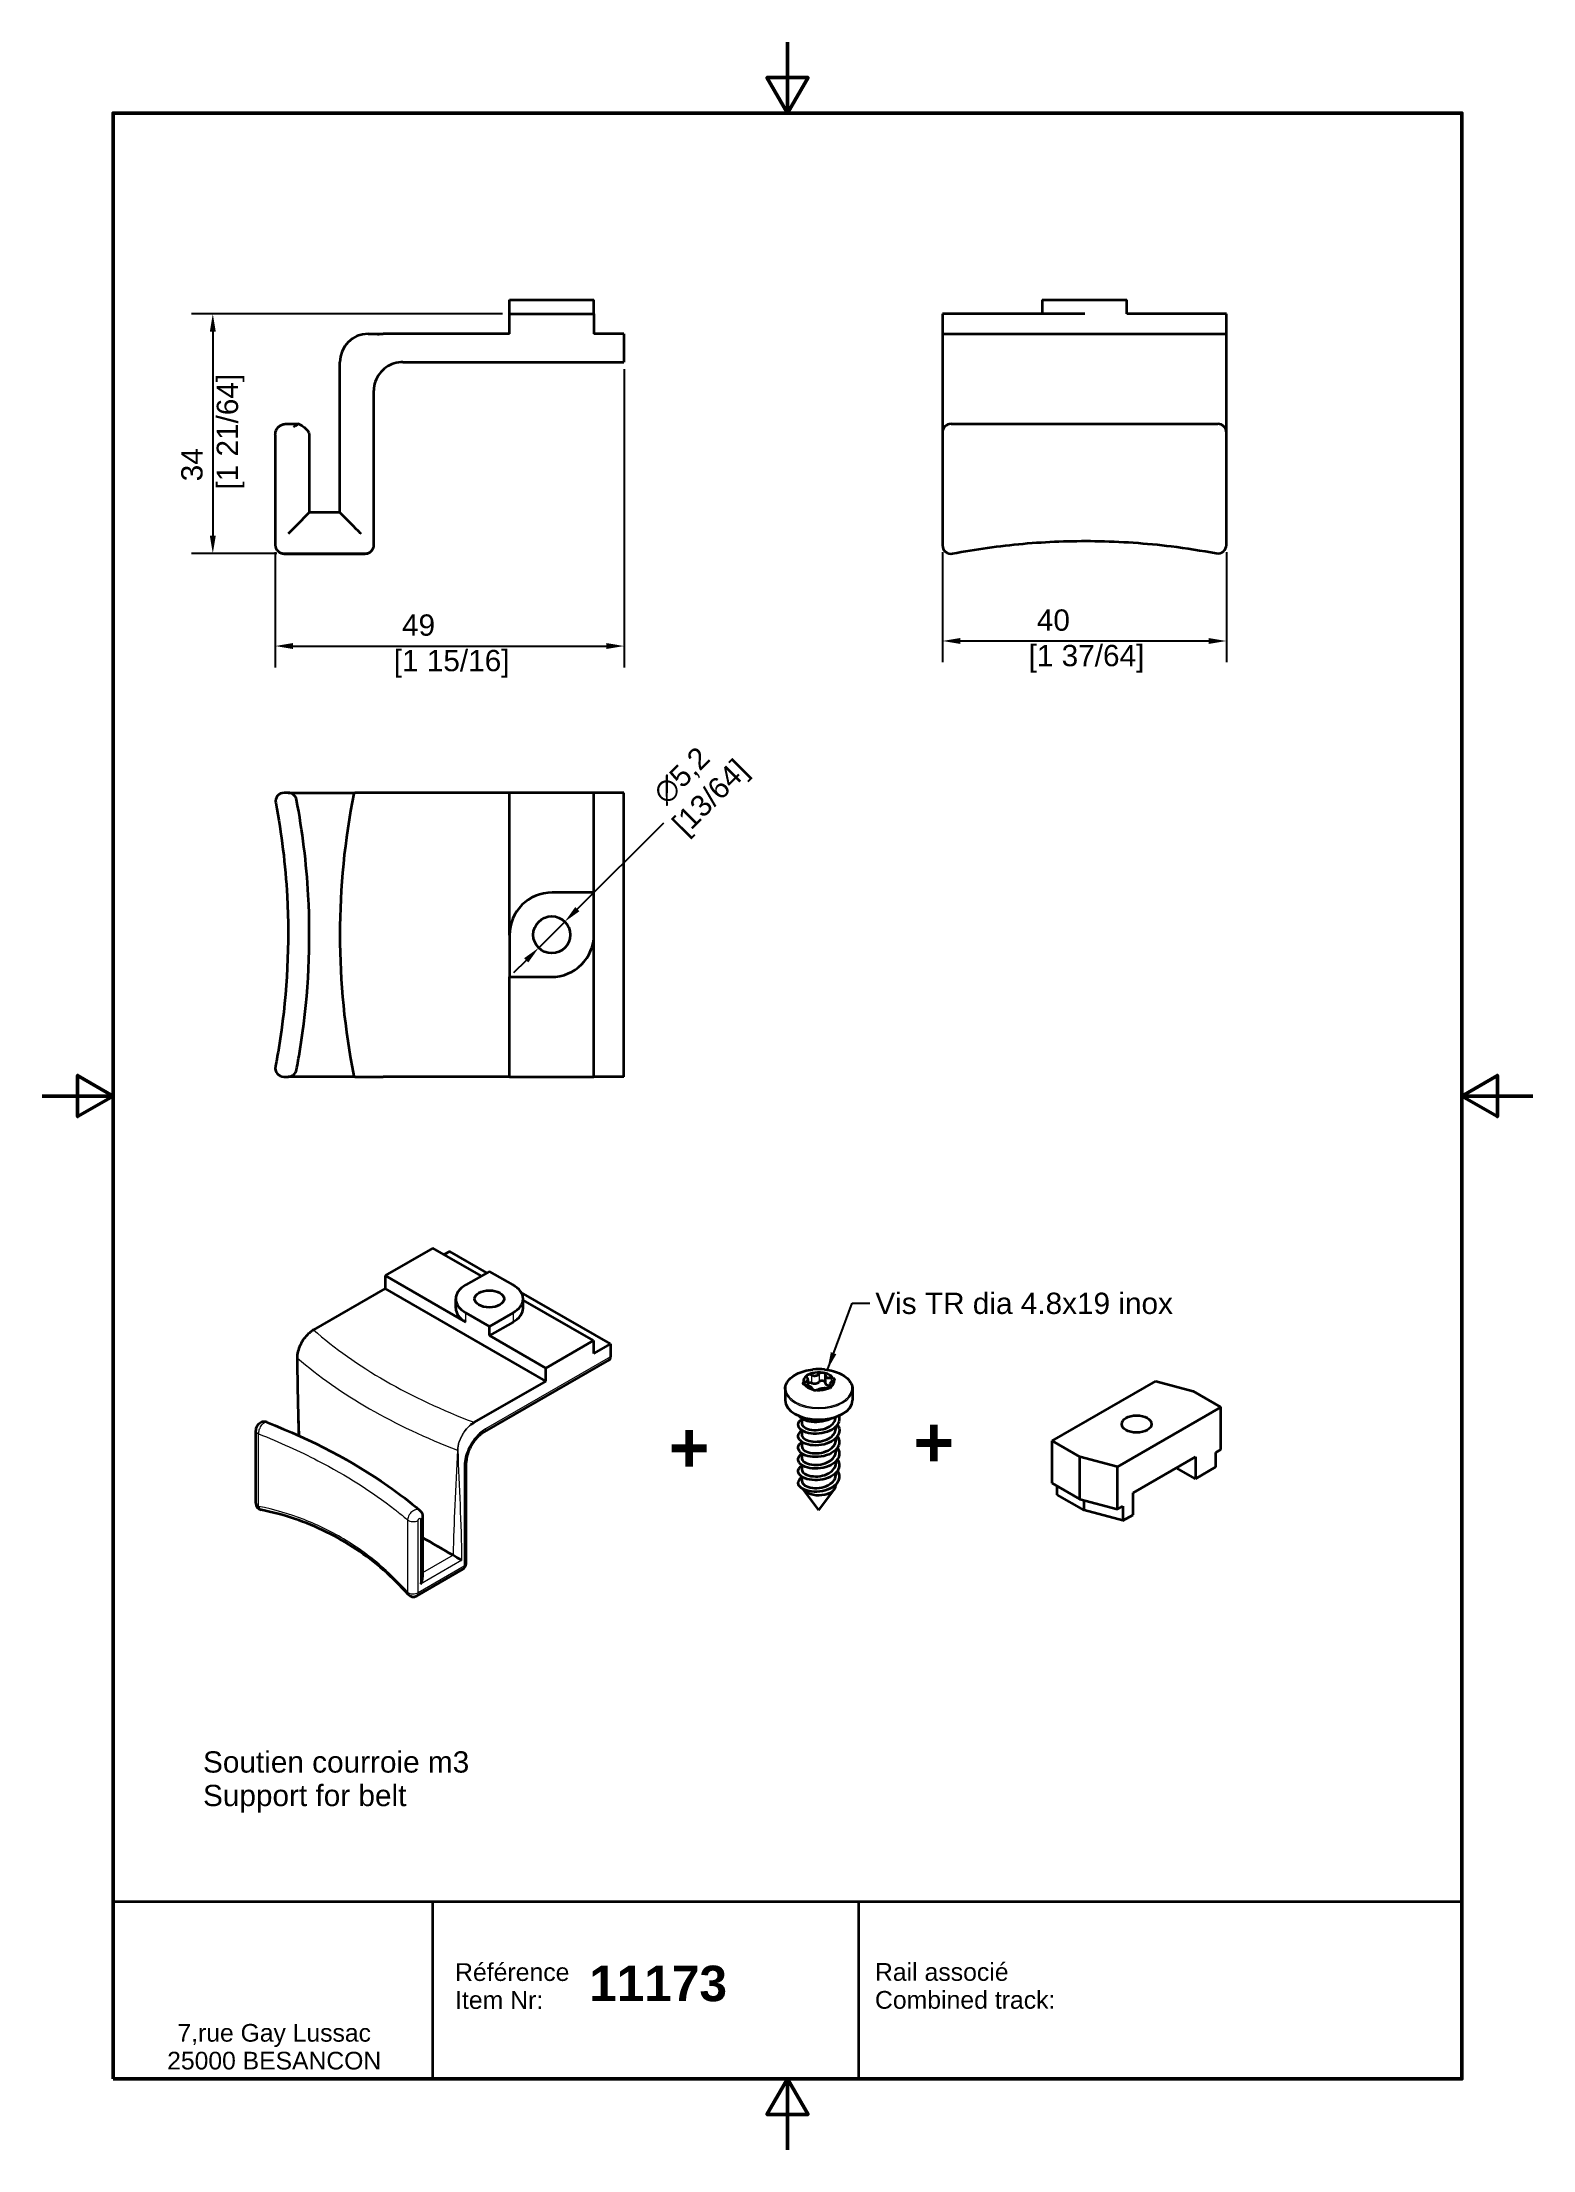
# Model space of a CAD drawing. Header units: millimetres. Extents: x 0 to 262, y 0 to 371.
import ezdxf
from ezdxf.enums import TextEntityAlignment as Align

# ---------------------------------------------------------------- set-up
doc = ezdxf.new("R2010")
doc.units = ezdxf.units.MM
doc.header["$LTSCALE"] = 1.25
for name, color, linetype, lineweight in [('Arêtes tangentes visibles(ISO)', 7, 'Continuous', 18), ('Arêtes visibles(ISO)', 7, 'Continuous', 35), ('Cadre_0', 7, 'Continuous', 50), ('Cotes(ISO)', 7, 'Continuous', 18), ("Géométrie d'esquisse(ISO)", 7, 'Continuous', 35), ('Symboles(ISO)', 7, 'Continuous', 18)]:
    doc.layers.add(name, color=color, linetype=linetype, lineweight=lineweight)
doc.styles.add('Courant-ISO', font='arial.ttf')
doc.styles.add('MANTION', font='arial.ttf')
doc.styles.add('Style de texte49', font='')
doc.styles.get('Style de texte49').set_extended_font_data('Arial', bold=True)
doc.dimstyles.new('MANTION$7', dxfattribs={"dimscale": 1.25, "dimtxt": 3, "dimasz": 2.5, "dimexe": 3, "dimexo": 1, "dimgap": 0.762, "dimtad": 1, "dimrnd": 1e-08, "dimtxsty": 'MANTION', "dimcen": 0.09, "dimdle": 10, "dimclrd": 7, "dimclre": 7, "dimclrt": 256, "dimazin": 2, "dimtfac": 0.5, "dimtmove": 0, "dimatfit": 3, "dimfxl": 0, "dimtolj": 1, "dimlwd": 25, "dimlwe": 25, "dimarcsym": 0})
doc.dimstyles.new('Plan commercial', dxfattribs={"dimscale": 1.25, "dimtxt": 3, "dimasz": 2.5, "dimexe": 3, "dimexo": 1, "dimgap": 0.762, "dimtad": 1, "dimrnd": 1e-08, "dimtxsty": 'MANTION', "dimcen": 0.09, "dimdle": 10, "dimclrd": 7, "dimclre": 7, "dimclrt": 256, "dimazin": 2, "dimtfac": 0.5, "dimtmove": 0, "dimatfit": 3, "dimfxl": 0, "dimtolj": 1, "dimlwd": 25, "dimlwe": 25, "dimarcsym": 0})

msp = doc.modelspace()

# ---------------------------------------------------------------- texts
at = {"layer": 'Symboles(ISO)', "color": 154, "true_color": 0x004691, "insert": (146.715, 150.982), "char_height": 3.75, "width": 52.40854, "attachment_point": 1, "style": 'MANTION'}
msp.add_mtext('{Vis TR dia 4.8x19 inox}', dxfattribs=at)
at = {"layer": 'Symboles(ISO)', "color": 7, "char_height": 8.75, "width": 7.13605, "attachment_point": 1, "style": 'Courant-ISO'}
for insert in [(110.358, 128.078), (153.443, 129.043)]:
    msp.add_mtext('{\\fArial|b1|i0;\\H8.7500;+}', dxfattribs=dict(at, insert=insert))
at = {"layer": 'Symboles(ISO)', "color": 7, "insert": (28.326, 70.199), "char_height": 3.75, "width": 46.87214, "attachment_point": 1, "line_spacing_factor": 0.944221, "style": 'Courant-ISO'}
msp.add_mtext('{Soutien courroie m3\\PSupport for belt}', dxfattribs=at)

# ---------------------------------------------------------------- blocks, each defined once
blk = doc.blocks.new('Cadres Cadre par défaut')
at = {"layer": 'Cadre_0', "flags": 128}
for points in [[(105, 297), (105, 287), (102.11, 292), (107.89, 292), (105, 287)], [(10, 10), (10, 287), (200, 287), (200, 10), (10, 10)], [(0, 148.5), (10, 148.5), (5, 151.39), (5, 145.61), (10, 148.5)], [(210, 148.5), (200, 148.5), (205, 151.39), (205, 145.61), (200, 148.5)], [(105, 0), (105, 10), (102.11, 5), (107.89, 5), (105, 10)]]:
    blk.add_lwpolyline(points, dxfattribs=at)
blk = doc.blocks.new('Cartouches ISO')
at = {"layer": "Géométrie d'esquisse(ISO)"}
for p, q in [((50.77, 207.61), (50.77, 182.61)), ((50.77, 207.61), (240.77, 207.61)), ((95.77, 207.61), (95.77, 182.61)), ((155.77, 207.61), (155.77, 182.61)), ((240.77, 182.61), (240.77, 207.61)), ((50.77, 182.61), (240.77, 182.61))]:
    blk.add_line(p, q, dxfattribs=at)
at = {"layer": 'Symboles(ISO)', "color": 7, "line_spacing_factor": 0.944221, "style": 'Courant-ISO'}
for s, insert, char_height, width, attachment_point in [('\\fArial|b0|i0;\\H2.5000;Référence\\PItem Nr:', (98.94, 195.67), 2.5, 33.2033, 4), ('\\fArial|b0|i0;\\H2.5000;Rail associé\\PCombined track:', (158.09, 195.69), 2.5, 33.2568, 4), ('\\fArial|b0|i0;7,rue Gay Lussac\\P25000 BESANCON', (73.46, 187.12), 2.4892, 44.8115, 5)]:
    blk.add_mtext(s, dxfattribs=dict(at, insert=insert, char_height=char_height, width=width, attachment_point=attachment_point))
at = {"layer": 'Symboles(ISO)', "color": 7, "style": 'Style de texte49'}
blk.add_attdef('Référence_?_001', (117.83, 193.56), '', height=5, dxfattribs=at)
blk.add_attdef('Rail_associé_?', text='', height=5, dxfattribs=at).set_placement((188.95, 196.09), align=Align.MIDDLE_LEFT)
blk = doc.blocks.new('*D4')
at = {"layer": 'Cotes(ISO)', "color": 7, "linetype": 'Continuous', "lineweight": 25, "transparency": 16777216}
for p, q in [((81.05, 323.38), (26.3, 323.38)), ((30.05, 320.26), (30.05, 284.31)), ((41.3, 281.19), (26.3, 281.19))]:
    blk.add_line(p, q, dxfattribs=at)
at = {"layer": 'Cotes(ISO)', "color": 7, "linetype": 'Continuous', "transparency": 16777216}
for points in [[(29.53, 320.26), (30.57, 320.26), (30.05, 323.38)], [(29.53, 284.31), (30.57, 284.31), (30.05, 281.19)]]:
    blk.add_solid(points, dxfattribs=at)
at = {"layer": 'Defpoints', "color": 0, "linetype": 'Continuous', "transparency": 16777216}
for p in [(82.3, 323.38), (30.05, 281.19), (42.55, 281.19)]:
    blk.add_point(p, dxfattribs=at)
at = {"layer": 'Cotes(ISO)', "color": 154, "linetype": 'Continuous', "lineweight": 25, "true_color": 0x004691, "transparency": 16777216, "insert": (24.49, 292.44), "char_height": 3.75, "attachment_point": 1, "rotation": 90, "style": 'MANTION'}
blk.add_mtext('\\A1; 34\\P[1 21/64]', dxfattribs=at)
blk = doc.blocks.new('*D5')
at = {"layer": 'Cotes(ISO)', "color": 7, "linetype": 'Continuous', "lineweight": 25, "transparency": 16777216}
for p, q in [((102.46, 313.63), (102.46, 261.13)), ((41.05, 281.44), (41.05, 261.13)), ((44.18, 264.88), (99.33, 264.88))]:
    blk.add_line(p, q, dxfattribs=at)
at = {"layer": 'Cotes(ISO)', "color": 7, "linetype": 'Continuous', "transparency": 16777216}
for points in [[(44.18, 265.41), (44.18, 264.36), (41.05, 264.88)], [(99.33, 265.41), (99.33, 264.36), (102.46, 264.88)]]:
    blk.add_solid(points, dxfattribs=at)
at = {"layer": 'Defpoints', "color": 0, "linetype": 'Continuous', "transparency": 16777216}
for p in [(102.46, 314.88), (41.05, 282.69), (102.46, 264.88)]:
    blk.add_point(p, dxfattribs=at)
at = {"layer": 'Cotes(ISO)', "color": 154, "linetype": 'Continuous', "lineweight": 25, "true_color": 0x004691, "transparency": 16777216, "insert": (61.91, 270.45), "char_height": 3.75, "attachment_point": 1, "style": 'MANTION'}
blk.add_mtext('\\A1; 49\\P[1 15/16]', dxfattribs=at)
blk = doc.blocks.new('*D6')
at = {"layer": 'Cotes(ISO)', "color": 7, "linetype": 'Continuous', "lineweight": 25, "transparency": 16777216}
for p, q in [((158.54, 281.39), (158.54, 262.02)), ((208.54, 281.44), (208.54, 262.02)), ((161.67, 265.77), (205.42, 265.77))]:
    blk.add_line(p, q, dxfattribs=at)
at = {"layer": 'Cotes(ISO)', "color": 7, "linetype": 'Continuous', "transparency": 16777216}
for points in [[(161.67, 266.29), (161.67, 265.25), (158.54, 265.77)], [(205.42, 266.29), (205.42, 265.25), (208.54, 265.77)]]:
    blk.add_solid(points, dxfattribs=at)
at = {"layer": 'Defpoints', "color": 0, "linetype": 'Continuous', "transparency": 16777216}
for p in [(158.54, 282.64), (208.54, 282.69), (208.54, 265.77)]:
    blk.add_point(p, dxfattribs=at)
at = {"layer": 'Cotes(ISO)', "color": 154, "linetype": 'Continuous', "lineweight": 25, "true_color": 0x004691, "transparency": 16777216, "insert": (173.7, 271.33), "char_height": 3.75, "attachment_point": 1, "style": 'MANTION'}
blk.add_mtext('\\A1; 40\\P[1 37/64]', dxfattribs=at)
blk = doc.blocks.new('*D7')
at = {"layer": 'Cotes(ISO)', "color": 7, "linetype": 'Continuous', "lineweight": 25, "transparency": 16777216}
for p, q in [((94.24, 218.54), (109.47, 233.77)), ((87.44, 211.73), (92.03, 216.33)), ((85.23, 209.52), (83.02, 207.31))]:
    blk.add_line(p, q, dxfattribs=at)
at = {"layer": 'Cotes(ISO)', "color": 7, "linetype": 'Continuous', "transparency": 16777216}
for points in [[(93.87, 218.91), (94.61, 218.17), (92.03, 216.33)], [(84.86, 209.89), (85.6, 209.15), (87.44, 211.73)]]:
    blk.add_solid(points, dxfattribs=at)
at = {"layer": 'Defpoints', "color": 0, "linetype": 'Continuous', "transparency": 16777216}
for p in [(92.03, 216.33), (87.44, 211.73)]:
    blk.add_point(p, dxfattribs=at)
at = {"layer": 'Cotes(ISO)', "color": 154, "linetype": 'Continuous', "lineweight": 25, "true_color": 0x004691, "transparency": 16777216, "insert": (106.17, 238.41), "char_height": 3.75, "attachment_point": 1, "rotation": 45, "style": 'MANTION'}
blk.add_mtext('\\A1; ∅5,2\\P[13/64]', dxfattribs=at)

# ---------------------------------------------------------------- dimensions: what is measured, and where the dimension line sits
at = {"layer": 'Cotes(ISO)', "color": 7, "linetype": 'Continuous', "lineweight": 25}
for base, p1, p2, angle, text, override, picture, middle in [((30.054, 281.187), (82.297, 323.385), (42.554, 281.187), 270, ' <>\\X[1 21/64]', {"dimdec": 0, "dimlfac": 0.8, "dimpost": '\\X', "dimtp": 0, "dimtm": 0, "dimtdec": 2, "dimtofl": 0, "dimatfit": 1, "dimtvp": -0.25}, '*D4', (30.054, 302.286)), ((102.456, 264.885), (41.054, 282.687), (102.456, 314.885), 180, ' <>\\X[1 15/16]', {"dimdec": 0, "dimlfac": 0.8, "dimpost": '\\X', "dimtp": 0, "dimtm": 0, "dimtdec": 2, "dimtofl": 0, "dimatfit": 1, "dimtvp": -0.25}, '*D5', (71.755, 264.885)), ((208.543, 265.771), (158.543, 282.64), (208.543, 282.687), 180, ' <>\\X[1 37/64]', {"dimdec": 2, "dimlfac": 0.8, "dimpost": '\\X', "dimtp": 0, "dimtm": 0, "dimtdec": 2, "dimtofl": 0, "dimatfit": 1, "dimtvp": -0.25}, '*D6', (183.543, 265.771))]:
    dim = msp.add_linear_dim(base=base, p1=p1, p2=p2, angle=angle, text=text, dimstyle='Plan commercial', override=override, dxfattribs=at)
    dim.commit()
    dim.dimension.update_dxf_attribs({"geometry": picture, "text_midpoint": middle, "dimtype": 160})
dim = msp.add_diameter_dim_2p(p1=(87.437, 211.731), p2=(92.033, 216.327), text=' <>\\X[13/64]', dimstyle='Plan commercial', override={"dimtad": 0, "dimdec": 2, "dimlfac": 0.8, "dimpost": '\\X', "dimtp": 0, "dimtm": 0, "dimtdec": 2, "dimatfit": 2, "dimtvp": -0.25}, dxfattribs=at)
dim.commit()
dim.dimension.update_dxf_attribs({"geometry": '*D7', "text_midpoint": (115.563, 239.857), "dimtype": 163})

# ---------------------------------------------------------------- linework, layer by layer
at = {"layer": 'Arêtes tangentes visibles(ISO)'}
for p, q in [((74.578, 145.817), (74.578, 147.452)), ((82.921, 147.452), (82.921, 145.817)), ((100.088, 139.682), (78.07, 127.003)), ((134.307, 135.273), (134.307, 134.748)), ((135.456, 136.524), (135.456, 135.068)), ((135.608, 134.073), (135.608, 134.06)), ((136.845, 136.739), (136.845, 135.283)), ((138.837, 134.572), (138.837, 134.256)), ((138.924, 135.987), (138.924, 135.179)), ((38.122, 113.344), (38.122, 126.113)), ((74.322, 120.594), (74.322, 102.806)), ((64.36, 110.951), (64.36, 98.23)), ((66.202, 98.129), (66.202, 110.85)), ((66.632, 111.098), (66.632, 99.662)), ((72.374, 104.725), (66.983, 101.621)), ((74.322, 102.806), (66.202, 98.129)), ((73.896, 103.845), (66.632, 99.662))]:
    msp.add_line(p, q, dxfattribs=at)
for centre, major_axis, ratio, start_param, end_param in [((129.06, 174.943), (-97, 0), 0.5758617, 0.577723, 0.9930733), ((129.06, 171.673), (101, 0), 0.5758617, 3.728532, 4.1254496), ((136.758, 134.146), (5.833, 0), 0.5773503, 1.7466649, 7.6781131), ((136.758, 133.981), (5.938, 0), 0.5773503, 3.1415927, 6.2831853), ((38.797, 126.685), (-1.2, 0), 0.5758617, 0, 0.9729767), ((77.222, 127.492), (0.599, -1.04), 0.5780931, 0, 0.7873319), ((73.474, 121.082), (1.2, 0), 0.5758617, 5.4977871, 6.2831853), ((38.797, 113.915), (-1.2, 0), 0.5758617, 0, 0.9729767), ((38.797, 113.915), (-0.242, -1.175), 0.5589475, 5.3305493, 6.2831853), ((65.783, 111.586), (1.2, 0), 0.5758617, 5.4977871, 6.2831853), ((65.353, 111.339), (-1.2, 0), 0.5758617, 0.5954897, 2.3561945), ((73.474, 103.294), (0.599, -1.04), 0.5780931, 0, 0.7873319), ((73.474, 103.294), (1.2, 0), 0.5758617, 5.4977871, 6.2831853), ((65.353, 98.618), (-0.896, -0.798), 0.5597384, 5.6967617, 6.2831853), ((65.353, 98.618), (1.2, 0), 0.5758617, 3.7370823, 5.4977871), ((65.353, 98.618), (0.599, -1.04), 0.5780931, 0, 0.7873319)]:
    msp.add_ellipse(centre, major_axis=major_axis, ratio=ratio, start_param=start_param, end_param=end_param, dxfattribs=at)
for points, knots in [([(44.964, 139.462), (44.955, 139.913), (45.028, 140.403), (45.278, 141.261), (45.424, 141.628), (45.602, 141.98), (45.779, 142.332), (45.987, 142.669), (46.528, 143.396), (46.878, 143.763), (47.245, 144.055)], [-0.55115713, -0.55115713, -0.55115713, -0.55115713, -0.39305753, -0.39305753, -0.27557856, -0.27557856, -0.27557856, -0.1580996, -0.1580996, 0, 0, 0, 0]), ([(45.372, 125.711), (45.346, 126.688), (45.317, 127.667), (45.172, 132.257), (45.035, 135.879), (44.964, 139.462)], [-2.1942776, -2.1942776, -2.1942776, -2.1942776, -1.8432597, -1.8432597, -0.5511571, -0.5511571, -0.5511571, -0.5511571]), ([(38.122, 126.113), (38.122, 126.232), (38.135, 126.361), (38.2, 126.706), (38.271, 126.929), (38.488, 127.412), (38.649, 127.661), (39.023, 128.06), (39.238, 128.184), (39.47, 128.19), (39.518, 128.181), (39.563, 128.163)], [-0.087854431, -0.087854431, -0.087854431, -0.087854431, -0.079687936, -0.079687936, -0.066621545, -0.066621545, -0.049635237, -0.049635237, -0.029727425, -0.029727425, -0.024086843, -0.024086843, -0.024086843, -0.024086843]), ([(75.529, 127.768), (75.162, 127.475), (74.808, 127.111), (74.253, 126.392), (74.037, 126.059), (73.851, 125.712), (73.665, 125.365), (73.508, 125.005), (73.229, 124.163), (73.138, 123.683), (73.125, 123.245)], [-2.97446492, -2.97446492, -2.97446492, -2.97446492, -2.81636532, -2.81636532, -2.69888636, -2.69888636, -2.69888636, -2.58140739, -2.58140739, -2.42330779, -2.42330779, -2.42330779, -2.42330779]), ([(73.261, 123.253), (73.25, 123.677), (73.319, 124.15), (73.564, 124.986), (73.708, 125.347), (73.884, 125.696), (74.06, 126.044), (74.269, 126.381), (74.811, 127.107), (75.162, 127.475), (75.529, 127.768)], [2.42330779, 2.42330779, 2.42330779, 2.42330779, 2.58140739, 2.58140739, 2.69888636, 2.69888636, 2.69888636, 2.81636532, 2.81636532, 2.97446492, 2.97446492, 2.97446492, 2.97446492]), ([(78.07, 127.003), (77.82, 126.859), (77.57, 126.687), (76.933, 126.174), (76.553, 125.793), (75.752, 124.81), (75.352, 124.175), (74.58, 122.53), (74.322, 121.489), (74.322, 120.594)], [0, 0, 0, 0, 0.10601635, 0.10601635, 0.27564251, 0.27564251, 0.49615652, 0.49615652, 0.82470834, 0.82470834, 0.82470834, 0.82470834]), ([(38.122, 126.113), (41.778, 124.674), (45.263, 123.097), (53.555, 118.8), (58.085, 115.925), (62.075, 112.811), (62.58, 112.417), (63.077, 112.018), (63.832, 111.396), (64.098, 111.174), (64.36, 110.951)], [-3.9127733, -3.9127733, -3.9127733, -3.9127733, -2.5656466, -2.5656466, -0.5186841, -0.5186841, -0.5186841, -0.259342, -0.259342, -0.1168141, -0.1168141, -0.1168141, -0.1168141]), ([(73.125, 123.245), (73.024, 119.981), (72.837, 116.767), (72.528, 110.622), (72.401, 107.695), (72.378, 104.723)], [-2.4233078, -2.4233078, -2.4233078, -2.4233078, -1.2116539, -1.2116539, -0.1177565, -0.1177565, -0.1177565, -0.1177565]), ([(73.896, 103.845), (73.896, 107.147), (73.78, 110.378), (73.505, 116.805), (73.347, 120), (73.261, 123.253)], [0, 0, 0, 0, 1.2116539, 1.2116539, 2.4233078, 2.4233078, 2.4233078, 2.4233078]), ([(64.36, 98.23), (63.166, 99.574), (61.908, 100.847), (58.392, 104.035), (56.026, 105.812), (53.516, 107.346), (51.166, 108.782), (48.69, 110.005), (43.54, 112.008), (40.865, 112.787), (38.122, 113.344)], [0.2979127, 0.2979127, 0.2979127, 0.2979127, 0.9554959, 0.9554959, 2.0512414, 2.0512414, 2.0512414, 3.0768621, 3.0768621, 4.1024827, 4.1024827, 4.1024827, 4.1024827]), ([(66.513, 112.625), (66.411, 112.711), (66.284, 112.766), (65.905, 112.812), (65.628, 112.741), (65.164, 112.464), (64.971, 112.294), (64.686, 111.942), (64.582, 111.772), (64.448, 111.463), (64.405, 111.326), (64.367, 111.11), (64.36, 111.029), (64.36, 110.951)], [-0.074520651, -0.074520651, -0.074520651, -0.074520651, -0.062302724, -0.062302724, -0.042208906, -0.042208906, -0.026752124, -0.026752124, -0.014862291, -0.014862291, -0.005716266, -0.005716266, 0, 0, 0, 0]), ([(66.202, 110.85), (66.202, 110.866), (66.203, 110.882), (66.21, 110.925), (66.218, 110.953), (66.242, 111.017), (66.26, 111.053), (66.311, 111.129), (66.345, 111.166), (66.428, 111.23), (66.477, 111.249), (66.566, 111.246), (66.604, 111.217), (66.628, 111.147), (66.632, 111.123), (66.632, 111.098)], [0, 0, 0, 0, 0.005716266, 0.005716266, 0.014862291, 0.014862291, 0.026752124, 0.026752124, 0.042208906, 0.042208906, 0.062302724, 0.062302724, 0.085128206, 0.085128206, 0.094663435, 0.094663435, 0.094663435, 0.094663435])]:
    msp.add_open_spline(points, degree=3, knots=knots, dxfattribs=at)
for points, weights in [([(44.945, 139.495), (44.946, 139.483), (44.952, 139.472), (44.964, 139.462)], [0.889191778096, 0.898786546949, 0.935722620917, 1]), ([(73.125, 123.245), (73.17, 123.227), (73.223, 123.23), (73.261, 123.253)], [1, 0.848888652373, 0.848888652373, 1])]:
    msp.add_rational_spline(points, weights, degree=3, dxfattribs=at)
at = {"layer": 'Arêtes visibles(ISO)'}
for p, q in [((82.297, 323.385), (82.297, 325.885)), ((82.297, 325.885), (89.672, 325.885)), ((82.297, 323.385), (97.172, 323.385)), ((82.297, 319.885), (82.297, 323.385)), ((89.672, 325.885), (97.172, 325.885)), ((97.172, 323.385), (97.172, 325.885)), ((97.172, 323.385), (97.172, 319.885)), ((158.543, 323.385), (158.543, 319.885)), ((183.605, 323.385), (158.543, 323.385)), ((176.105, 325.885), (183.605, 325.885)), ((176.105, 325.885), (176.105, 323.385)), ((183.605, 325.885), (190.98, 325.885)), ((190.98, 323.385), (190.98, 325.885)), ((208.543, 323.385), (190.98, 323.385)), ((208.543, 319.885), (208.543, 323.385)), ((57.422, 319.885), (60.028, 319.885)), ((82.297, 319.885), (60.028, 319.885)), ((102.456, 319.885), (97.172, 319.885)), ((102.456, 319.885), (102.456, 316.385)), ((158.543, 319.885), (208.543, 319.885)), ((102.456, 316.385), (102.456, 314.885)), ((52.422, 288.385), (52.422, 314.885)), ((63.534, 314.885), (102.456, 314.885)), ((58.409, 282.687), (58.409, 309.885)), ((41.054, 302.137), (41.054, 282.687)), ((47.047, 302.139), (47.047, 288.385)), ((158.543, 302.163), (158.543, 282.64)), ((208.543, 282.687), (208.543, 302.137)), ((44.787, 286.125), (43.314, 284.651)), ((44.787, 286.125), (47.047, 288.385)), ((52.422, 288.385), (47.047, 288.385)), ((54.683, 286.125), (52.422, 288.385)), ((42.554, 281.187), (56.909, 281.187)), ((42.609, 281.14), (56.88, 281.14)), ((43.314, 239.029), (55.031, 239.029)), ((82.297, 239.029), (60.028, 239.029)), ((97.172, 239.029), (82.297, 239.029)), ((82.297, 213.967), (82.297, 239.029)), ((102.456, 239.029), (97.172, 239.029)), ((97.172, 221.467), (97.172, 239.029)), ((102.456, 189.029), (102.456, 239.029)), ((97.172, 221.467), (89.797, 221.467)), ((97.172, 214.092), (97.172, 221.467)), ((82.297, 213.967), (82.297, 206.592)), ((97.172, 189.029), (97.172, 214.092)), ((82.297, 189.029), (82.297, 206.592)), ((82.297, 206.592), (89.672, 206.592)), ((55.031, 189.029), (43.314, 189.029)), ((82.297, 189.029), (60.028, 189.029)), ((82.297, 189.029), (97.172, 189.029)), ((102.456, 189.029), (97.172, 189.029)), ((68.815, 158.827), (60.4, 153.982)), ((77.33, 153.924), (68.815, 158.827)), ((71.803, 158.259), (70.802, 157.683)), ((78.331, 154.5), (71.803, 158.259)), ((60.4, 153.982), (60.4, 151.692)), ((74.578, 145.817), (60.4, 153.982)), ((78.749, 154.741), (74.578, 152.339)), ((82.921, 152.339), (78.749, 154.741)), ((60.4, 151.692), (47.802, 144.438)), ((88.684, 135.405), (60.4, 151.692)), ((72.82, 148.261), (72.82, 149.896)), ((100.088, 141.971), (84.34, 151.04)), ((84.679, 148.261), (84.679, 149.896)), ((97.099, 142.539), (84.679, 149.692)), ((74.578, 147.452), (78.749, 145.05)), ((78.749, 145.05), (82.921, 147.452)), ((82.921, 145.817), (78.749, 143.415)), ((78.749, 143.415), (78.749, 145.05)), ((88.684, 137.694), (78.749, 143.415)), ((88.684, 137.694), (97.099, 142.539)), ((97.099, 142.539), (97.099, 140.25)), ((100.088, 141.971), (97.099, 140.25)), ((100.088, 141.971), (100.088, 139.682)), ((99.838, 139.131), (77.82, 126.452)), ((88.684, 135.405), (88.684, 137.694)), ((88.684, 135.405), (76.087, 128.15)), ((130.82, 133.981), (130.82, 132.056)), ((134.826, 135.695), (134.826, 134.605)), ((135.609, 134.084), (135.609, 134.056)), ((137.907, 136.552), (137.907, 135.102)), ((138.69, 134.791), (138.69, 134.162)), ((142.695, 133.981), (142.695, 132.056)), ((177.877, 124.88), (196.084, 135.392)), ((196.084, 135.392), (202.714, 133.606)), ((207.576, 130.8), (189.369, 120.288)), ((202.714, 133.606), (207.576, 130.8)), ((207.576, 123.349), (207.576, 130.8)), ((37.597, 113.915), (37.597, 126.685)), ((133.758, 128.79), (133.758, 128.025)), ((133.758, 126.749), (133.758, 125.984)), ((139.758, 129.098), (139.758, 129.046)), ((139.758, 127.382), (139.758, 127.004)), ((133.758, 124.708), (133.758, 123.942)), ((133.758, 122.667), (133.758, 121.901)), ((139.758, 125.341), (139.758, 124.963)), ((139.758, 123.3), (139.758, 122.922)), ((182.739, 122.073), (177.877, 124.88)), ((177.877, 117.43), (177.877, 124.88)), ((206.692, 122.839), (207.576, 123.349)), ((206.692, 120.287), (206.692, 122.839)), ((74.674, 103.294), (74.674, 121.082)), ((133.758, 120.625), (133.758, 119.86)), ((139.758, 121.259), (139.758, 120.881)), ((139.758, 119.217), (139.758, 118.839)), ((189.369, 120.288), (182.739, 122.073)), ((182.739, 114.623), (182.739, 122.073)), ((189.369, 112.838), (189.369, 120.288)), ((192.108, 115.746), (203.068, 122.073)), ((203.068, 118.195), (199.709, 120.134)), ((203.068, 122.073), (203.068, 118.195)), ((203.068, 118.195), (206.692, 120.287)), ((133.758, 118.584), (133.758, 117.819)), ((136.758, 112.665), (134.001, 116.37)), ((136.758, 112.665), (139.514, 116.37)), ((139.758, 117.176), (139.758, 117.053)), ((177.877, 117.43), (182.739, 114.623)), ((178.761, 115.388), (178.761, 116.919)), ((183.467, 112.672), (178.761, 115.388)), ((192.108, 111.867), (192.108, 115.746)), ((66.983, 111.586), (66.983, 100.844)), ((182.739, 114.623), (189.369, 112.838)), ((183.467, 112.672), (183.467, 114.427)), ((190.31, 110.829), (183.467, 112.672)), ((189.369, 112.838), (190.31, 113.381)), ((190.31, 113.381), (190.31, 110.829)), ((190.31, 110.829), (192.108, 111.867)), ((65.952, 97.578), (74.073, 102.254))]:
    msp.add_line(p, q, dxfattribs=at)
msp.add_circle((89.735, 214.029), 3.25, dxfattribs=at)
for centre, radius, start, end in [((57.422, 314.885), 5, 90, 180), ((160.043, 302.51), 1.5, 90, 180), ((207.043, 302.51), 1.5, 0, 90), ((42.554, 282.687), 1.5, 180, 270), ((56.909, 282.687), 1.5, 270, 0), ((160.043, 282.64), 1.5, 180, 280.87202), ((207.043, 282.687), 1.5, 259.24361, 0), ((42.609, 282.64), 1.5, 227.71744, 270), ((56.88, 282.64), 1.5, 270, 329.45505), ((42.609, 237.529), 1.5, 90, 190.74746), ((43.314, 237.529), 1.5, 10.85807, 90), ((178.672, 214.029), 126.25, 168.62915, 191.37085), ((89.797, 213.967), 7.5, 90, 180), ((89.672, 214.092), 7.5, 270, 0), ((42.554, 190.529), 1.5, 169.11904, 270), ((43.314, 190.529), 1.5, 270, 349.14193), ((136.758, 127.515), 10, 84.14208, 95.85792), ((38.797, 113.915), 1.2, 180, 258.38782), ((73.474, 103.294), 1.2, 299.93599, 0), ((65.353, 98.618), 1.2, 221.71343, 299.93599)]:
    msp.add_arc(centre, radius, start, end, dxfattribs=at)
for centre, major_axis, ratio, start_param, end_param in [((78.82, 149.896), (-6, 0), 0.5758617, 5.4977871, 7.0685835), ((78.679, 149.896), (6, 0), 0.5758617, 5.4977871, 7.0685835), ((78.82, 148.261), (-6, 0), 0.5758617, 0, 0.7853982), ((78.679, 148.261), (6, 0), 0.5758617, 5.4977871, 6.2831853), ((99.239, 140.171), (0.599, -1.04), 0.5780931, 0, 0.7873319), ((136.758, 135.377), (-2.697, 0), 0.5773503, 5.6428439, 6.3999279), ((136.758, 135.377), (-2.697, 0), 0.5773503, 0.4068562, 1.1639401), ((135.16, 134.791), (-0.565, 0), 0.5773503, 4.1598484, 5.3444181), ((136.758, 135.377), (2.697, 0), 0.5773503, 1.4540537, 2.2111377), ((135.975, 135.554), (-0.989, 0), 0.5773503, 1.0182558, 2.6469357), ((136.758, 135.377), (-2.697, 0), 0.5773503, 1.4540537, 2.2111377), ((137.343, 135.128), (0.565, 0), 0.5773503, 0.0479974, 2.6469357), ((136.758, 135.377), (2.697, 0), 0.5773503, 0.4068562, 1.1639401), ((138.896, 135.102), (-0.989, 0), 0.5773503, 0, 1.3607324), ((136.758, 135.377), (2.697, 0), 0.5773503, 5.6428439, 6.3999279), ((136.758, 132.056), (5.938, 0), 0.5773503, 3.1415927, 6.2831853), ((136.758, 117.053), (3, 0), 0.5773503, 3.5217804, 6.2831853), ((129.06, 71.769), (101, -58.388), 0.0016725, 2.1676523, 2.2336681), ((65.783, 100.15), (0.849, 1.469), 0.5769785, 4.7133558, 5.498754)]:
    msp.add_ellipse(centre, major_axis=major_axis, ratio=ratio, start_param=start_param, end_param=end_param, dxfattribs=at)
for centre, major_axis, ratio in [((78.749, 149.896), (-2.6, 0), 0.5758617), ((192.726, 127.84), (2.625, 0), 0.5773503)]:
    msp.add_ellipse(centre, major_axis=major_axis, ratio=ratio, dxfattribs=at)
for points in [[(59.042, 319.791), (59.376, 319.855), (59.716, 319.885), (60.028, 319.885)], [(158.543, 319.885), (158.543, 319.885), (158.543, 319.855), (158.543, 319.791)], [(208.543, 319.791), (208.543, 319.855), (208.543, 319.885), (208.543, 319.885)], [(158.543, 314.885), (158.543, 310.749), (158.543, 306.63), (158.543, 302.509)], [(208.543, 302.509), (208.543, 306.631), (208.543, 310.749), (208.543, 314.885)], [(54.683, 286.125), (54.683, 286.124), (54.683, 286.124), (54.684, 286.123)], [(60.028, 239.029), (59.716, 239.029), (59.376, 239.029), (59.042, 239.029)], [(59.042, 189.029), (59.376, 189.029), (59.716, 189.029), (60.028, 189.029)], [(47.802, 144.438), (47.626, 144.336), (47.434, 144.206), (47.245, 144.055)], [(45.205, 125.787), (45.131, 130.351), (45.004, 134.933), (44.945, 139.495)], [(75.529, 127.768), (75.718, 127.918), (75.91, 128.049), (76.087, 128.15)], [(72.374, 104.725), (72.376, 104.724), (72.377, 104.724), (72.378, 104.723)]]:
    msp.add_open_spline(points, degree=3, dxfattribs=at)
for points, knots in [([(158.543, 319.791), (158.543, 319.666), (158.543, 319.413), (158.543, 318.78), (158.543, 318.449), (158.543, 318.072), (158.543, 317.694), (158.543, 317.269), (158.543, 316.205), (158.543, 315.544), (158.543, 314.885)], [0, 0, 0, 0, 0.1580996, 0.1580996, 0.27557856, 0.27557856, 0.27557856, 0.39305753, 0.39305753, 0.55115713, 0.55115713, 0.55115713, 0.55115713]), ([(208.543, 314.885), (208.543, 315.544), (208.543, 316.205), (208.543, 317.269), (208.543, 317.694), (208.543, 318.072), (208.543, 318.449), (208.543, 318.78), (208.543, 319.413), (208.543, 319.666), (208.543, 319.791)], [2.42330779, 2.42330779, 2.42330779, 2.42330779, 2.58140739, 2.58140739, 2.69888636, 2.69888636, 2.69888636, 2.81636532, 2.81636532, 2.97446492, 2.97446492, 2.97446492, 2.97446492]), ([(63.534, 314.885), (62.999, 314.885), (62.464, 314.803), (61.446, 314.481), (60.963, 314.242), (60.094, 313.629), (59.71, 313.256), (59.076, 312.408), (58.828, 311.935), (58.495, 310.938), (58.41, 310.415), (58.409, 309.889), (58.409, 309.887), (58.409, 309.885)], [0, 0, 0, 0, 0.16494167, 0.16494167, 0.32988333, 0.32988333, 0.494825, 0.494825, 0.65976667, 0.65976667, 0.82402528, 0.82402528, 0.82470834, 0.82470834, 0.82470834, 0.82470834]), ([(41.054, 302.137), (41.054, 302.336), (41.086, 302.535), (41.211, 302.912), (41.304, 303.09), (41.539, 303.408), (41.681, 303.547), (41.999, 303.773), (42.174, 303.861), (42.542, 303.979), (42.734, 304.009), (42.929, 304.01), (42.932, 304.01), (42.934, 304.01)], [0, 0, 0, 0, 0.009382796, 0.009382796, 0.018814771, 0.018814771, 0.028280646, 0.028280646, 0.037746521, 0.037746521, 0.047212396, 0.047212396, 0.047329375, 0.047329375, 0.047329375, 0.047329375]), ([(42.934, 304.01), (43.667, 304.01), (44.222, 304.01), (44.787, 304.01), (44.932, 304.01), (45.078, 304.01), (45.114, 304.01), (45.152, 304.01), (45.161, 304.01), (45.17, 304.01), (45.173, 304.01), (45.175, 304.01), (45.176, 304.01), (45.176, 304.01), (45.176, 304.01), (45.176, 304.01), (45.176, 304.01), (45.176, 304.01), (45.176, 304.01), (45.176, 304.01), (45.176, 304.01), (45.176, 304.01), (44.731, 303.774), (44.274, 303.43)], [0, 0, 0, 0, 0.9325837, 0.9325837, 1.4097068, 1.4097068, 1.6523492, 1.6523492, 1.7755532, 1.7755532, 1.838086, 1.838086, 1.8849854, 1.8849854, 1.893802, 1.893802, 1.8960062, 1.8960062, 1.8965572, 1.8965572, 1.8966399, 1.8966399, 2.0000055, 2.0000055, 2.0000055, 2.0000055]), ([(42.961, 304.01), (43.707, 304.01), (44.267, 304.01), (44.82, 304.01), (44.957, 304.01), (45.091, 304.01), (45.124, 304.01), (45.156, 304.01), (45.164, 304.01), (45.172, 304.01), (45.174, 304.01), (45.176, 304.01), (45.176, 304.01), (45.176, 304.01), (45.176, 304.01), (45.176, 304.01), (45.176, 304.01), (45.176, 304.01), (45.176, 304.01), (45.176, 304.01), (47.047, 303.021), (47.047, 302.139)], [0, 0, 0, 0, 0.9550659, 0.9550659, 1.4293281, 1.4293281, 1.6633794, 1.6633794, 1.7787098, 1.7787098, 1.8355186, 1.8355186, 1.8781251, 1.8781251, 1.8825334, 1.8825334, 1.8847376, 1.8847376, 1.8850131, 1.8850131, 2.0967597, 2.0967597, 2.0967597, 2.0967597]), ([(158.543, 302.51), (158.543, 302.51), (158.543, 302.507), (158.543, 302.489), (158.543, 302.454), (158.543, 302.364), (158.543, 302.316), (158.543, 302.232), (158.543, 302.197), (158.543, 302.163)], [0.043938427, 0.043938427, 0.043938427, 0.043938427, 0.049635237, 0.049635237, 0.066621545, 0.066621545, 0.079687936, 0.079687936, 0.087854431, 0.087854431, 0.087854431, 0.087854431]), ([(160.043, 304.01), (171.709, 304.01), (183.816, 304.01), (199.46, 304.01), (203.27, 304.01), (207.043, 304.01)], [0, 0, 0, 0, 2.8504166, 2.8504166, 3.7724441, 3.7724441, 3.7724441, 3.7724441]), ([(208.543, 302.137), (208.543, 302.16), (208.543, 302.184), (208.543, 302.245), (208.543, 302.281), (208.543, 302.358), (208.543, 302.396), (208.543, 302.467), (208.543, 302.494), (208.543, 302.508), (208.543, 302.51), (208.543, 302.51)], [0, 0, 0, 0, 0.005716266, 0.005716266, 0.014862291, 0.014862291, 0.026752124, 0.026752124, 0.042208906, 0.042208906, 0.047329368, 0.047329368, 0.047329368, 0.047329368]), ([(56.156, 284.651), (56.154, 284.653), (56.152, 284.655), (55.974, 284.833), (55.797, 285.01), (55.458, 285.348), (55.294, 285.512), (55.027, 285.779), (54.917, 285.888), (54.764, 286.042), (54.713, 286.094), (54.684, 286.123)], [-0.00069245, -0.00069245, -0.00069245, -0.00069245, 0, 0, 0.05957485, 0.05957485, 0.11897178, 0.11897178, 0.16763845, 0.16763845, 0.20588173, 0.20588173, 0.20588173, 0.20588173]), ([(160.326, 281.167), (164.402, 281.95), (168.554, 282.534), (176.935, 283.276), (181.163, 283.435), (185.384, 283.376), (189.894, 283.313), (194.396, 283.003), (201.505, 282.125), (204.149, 281.71), (206.763, 281.214)], [-4.1024827, -4.1024827, -4.1024827, -4.1024827, -3.0768621, -3.0768621, -2.0512414, -2.0512414, -2.0512414, -0.9554959, -0.9554959, -0.2979127, -0.2979127, -0.2979127, -0.2979127]), ([(43.314, 239.029), (43.314, 239.029), (43.31, 239.029), (43.276, 239.029), (43.213, 239.029), (43.059, 239.029), (42.972, 239.029), (42.821, 239.029), (42.756, 239.029), (42.669, 239.029), (42.64, 239.029), (42.614, 239.029), (42.609, 239.029), (42.609, 239.029)], [0, 0, 0, 0, 0.007580873, 0.007580873, 0.029727425, 0.029727425, 0.049635237, 0.049635237, 0.066621545, 0.066621545, 0.079687936, 0.079687936, 0.087854431, 0.087854431, 0.087854431, 0.087854431]), ([(44.787, 190.247), (44.892, 190.791), (44.992, 191.336), (45.282, 192.962), (45.46, 194.044), (45.625, 195.128), (46.921, 203.688), (47.333, 212.359), (46.542, 226.647), (45.852, 232.263), (44.787, 237.812)], [0.1282822, 0.1282822, 0.1282822, 0.1282822, 0.259342, 0.259342, 0.5186841, 0.5186841, 0.5186841, 2.5656466, 2.5656466, 3.9021943, 3.9021943, 3.9021943, 3.9021943]), ([(54.9, 238.921), (54.904, 238.939), (54.912, 238.959), (54.936, 238.991), (54.952, 239.004), (54.985, 239.022), (55.002, 239.027), (55.023, 239.029), (55.027, 239.029), (55.031, 239.029)], [0, 0, 0, 0, 0.006563362, 0.006563362, 0.012330308, 0.012330308, 0.017380719, 0.017380719, 0.018486212, 0.018486212, 0.018486212, 0.018486212]), ([(59.042, 239.029), (58.394, 239.029), (57.772, 239.029), (56.814, 239.029), (56.445, 239.029), (56.134, 239.029), (55.822, 239.029), (55.568, 239.029), (55.152, 239.029), (55.031, 239.029), (55.031, 239.029)], [0, 0, 0, 0, 0.1580996, 0.1580996, 0.27557856, 0.27557856, 0.27557856, 0.39305753, 0.39305753, 0.53991538, 0.53991538, 0.53991538, 0.53991538]), ([(41.135, 237.25), (42.166, 231.817), (42.832, 226.322), (43.578, 212.41), (43.172, 203.996), (41.917, 195.689), (41.758, 194.636), (41.586, 193.586), (41.298, 191.962), (41.191, 191.387), (41.081, 190.812)], [-3.9127733, -3.9127733, -3.9127733, -3.9127733, -2.5656466, -2.5656466, -0.5186841, -0.5186841, -0.5186841, -0.259342, -0.259342, -0.1168141, -0.1168141, -0.1168141, -0.1168141]), ([(42.554, 189.029), (42.554, 189.029), (42.556, 189.029), (42.568, 189.029), (42.581, 189.029), (42.624, 189.029), (42.657, 189.029), (42.746, 189.029), (42.807, 189.029), (42.953, 189.029), (43.04, 189.029), (43.198, 189.029), (43.264, 189.029), (43.307, 189.029), (43.314, 189.029), (43.314, 189.029)], [0, 0, 0, 0, 0.005716266, 0.005716266, 0.014862291, 0.014862291, 0.026752124, 0.026752124, 0.042208906, 0.042208906, 0.062302724, 0.062302724, 0.085128206, 0.085128206, 0.094663435, 0.094663435, 0.094663435, 0.094663435]), ([(55.031, 189.029), (55.024, 189.029), (55.016, 189.03), (55.001, 189.033), (54.994, 189.035), (54.974, 189.042), (54.962, 189.048), (54.924, 189.077), (54.906, 189.109), (54.9, 189.138)], [0, 0, 0, 0, 0.002191397, 0.002191397, 0.004337315, 0.004337315, 0.008274931, 0.008274931, 0.018418935, 0.018418935, 0.018418935, 0.018418935]), ([(55.031, 189.029), (55.031, 189.029), (55.152, 189.029), (55.568, 189.029), (55.822, 189.029), (56.134, 189.029), (56.445, 189.029), (56.814, 189.029), (57.772, 189.029), (58.394, 189.029), (59.042, 189.029)], [2.43454954, 2.43454954, 2.43454954, 2.43454954, 2.58140739, 2.58140739, 2.69888636, 2.69888636, 2.69888636, 2.81636532, 2.81636532, 2.97446492, 2.97446492, 2.97446492, 2.97446492]), ([(44.945, 139.495), (44.941, 139.857), (44.99, 140.252), (45.185, 141.036), (45.33, 141.435), (45.693, 142.199), (45.916, 142.572), (46.412, 143.252), (46.692, 143.566), (47.069, 143.91), (47.156, 143.985), (47.245, 144.055)], [0, 0, 0, 0, 0.13107509, 0.13107509, 0.25876387, 0.25876387, 0.38596267, 0.38596267, 0.51434744, 0.51434744, 0.55249555, 0.55249555, 0.55249555, 0.55249555]), ([(130.82, 133.981), (130.82, 134.326), (130.905, 134.671), (131.227, 135.321), (131.464, 135.626), (132.062, 136.179), (132.424, 136.428), (133.243, 136.854), (133.701, 137.033), (134.681, 137.309), (135.203, 137.408), (135.737, 137.462)], [3.9269908, 3.9269908, 3.9269908, 3.9269908, 4.2059777, 4.2059777, 4.4849647, 4.4849647, 4.7639516, 4.7639516, 5.0429385, 5.0429385, 5.3219255, 5.3219255, 5.3219255, 5.3219255]), ([(137.778, 137.462), (138.313, 137.408), (138.834, 137.309), (139.814, 137.033), (140.273, 136.854), (141.092, 136.428), (141.453, 136.179), (142.051, 135.626), (142.288, 135.321), (142.611, 134.671), (142.695, 134.326), (142.695, 133.981)], [5.6736488, 5.6736488, 5.6736488, 5.6736488, 5.9526357, 5.9526357, 6.2316227, 6.2316227, 6.5106096, 6.5106096, 6.7895965, 6.7895965, 7.0685835, 7.0685835, 7.0685835, 7.0685835]), ([(134.281, 134.761), (134.246, 134.768), (134.214, 134.777), (134.134, 134.81), (134.089, 134.84), (134.028, 134.915), (134.012, 134.959), (134.008, 135.047), (134.02, 135.097), (134.056, 135.162), (134.067, 135.179), (134.079, 135.196)], [0.025360826, 0.025360826, 0.025360826, 0.025360826, 0.034849254, 0.034849254, 0.05181908, 0.05181908, 0.068788906, 0.068788906, 0.08588101, 0.08588101, 0.091772525, 0.091772525, 0.091772525, 0.091772525]), ([(134.079, 135.196), (134.093, 135.206), (134.108, 135.216), (134.172, 135.249), (134.235, 135.267), (134.307, 135.273)], [0.11437999, 0.11437999, 0.11437999, 0.11437999, 0.121153079, 0.121153079, 0.140211555, 0.140211555, 0.140211555, 0.140211555]), ([(134.591, 134.66), (134.51, 134.674), (134.428, 134.698), (134.331, 134.737), (134.305, 134.748), (134.281, 134.761)], [0.021860395, 0.021860395, 0.021860395, 0.021860395, 0.040918873, 0.040918873, 0.047691961, 0.047691961, 0.047691961, 0.047691961]), ([(134.307, 135.273), (134.367, 135.278), (134.423, 135.288), (134.545, 135.321), (134.615, 135.351), (134.726, 135.432), (134.767, 135.482), (134.817, 135.59), (134.83, 135.655), (134.82, 135.794), (134.799, 135.867), (134.744, 135.98), (134.715, 136.028), (134.679, 136.075)], [0.03270118, 0.03270118, 0.03270118, 0.03270118, 0.04855662, 0.04855662, 0.07173316, 0.07173316, 0.0949097, 0.0949097, 0.11808624, 0.11808624, 0.14126278, 0.14126278, 0.15711822, 0.15711822, 0.15711822, 0.15711822]), ([(135.608, 134.073), (135.61, 134.099), (135.605, 134.125), (135.577, 134.19), (135.545, 134.232), (135.45, 134.318), (135.387, 134.362), (135.251, 134.441), (135.167, 134.482), (134.983, 134.556), (134.885, 134.589), (134.728, 134.632), (134.66, 134.647), (134.591, 134.66)], [0.03270118, 0.03270118, 0.03270118, 0.03270118, 0.04855662, 0.04855662, 0.07173316, 0.07173316, 0.0949097, 0.0949097, 0.11808624, 0.11808624, 0.14126278, 0.14126278, 0.15711822, 0.15711822, 0.15711822, 0.15711822]), ([(134.679, 136.075), (134.636, 136.131), (134.609, 136.191), (134.596, 136.267), (134.594, 136.287), (134.595, 136.307)], [0.021860396, 0.021860396, 0.021860396, 0.021860396, 0.040918873, 0.040918873, 0.047691961, 0.047691961, 0.047691961, 0.047691961]), ([(134.595, 136.307), (134.596, 136.326), (134.601, 136.344), (134.627, 136.395), (134.658, 136.43), (134.746, 136.495), (134.803, 136.526), (134.924, 136.575), (134.996, 136.597), (135.095, 136.617), (135.121, 136.622), (135.146, 136.626)], [0.025360825, 0.025360825, 0.025360825, 0.025360825, 0.034849254, 0.034849254, 0.05181908, 0.05181908, 0.068788906, 0.068788906, 0.08588101, 0.08588101, 0.091772524, 0.091772524, 0.091772524, 0.091772524]), ([(135.146, 136.626), (135.175, 136.622), (135.203, 136.618), (135.308, 136.594), (135.387, 136.564), (135.456, 136.524)], [0.11437999, 0.11437999, 0.11437999, 0.11437999, 0.121153079, 0.121153079, 0.140211556, 0.140211556, 0.140211556, 0.140211556]), ([(135.456, 136.524), (135.515, 136.49), (135.576, 136.46), (135.726, 136.402), (135.828, 136.375), (136.034, 136.35), (136.138, 136.352), (136.324, 136.381), (136.421, 136.41), (136.595, 136.494), (136.672, 136.549), (136.774, 136.645), (136.813, 136.69), (136.845, 136.739)], [0.03270118, 0.03270118, 0.03270118, 0.03270118, 0.04855662, 0.04855662, 0.07173316, 0.07173316, 0.0949097, 0.0949097, 0.11808624, 0.11808624, 0.14126278, 0.14126278, 0.15711822, 0.15711822, 0.15711822, 0.15711822]), ([(135.69, 133.947), (135.676, 133.957), (135.663, 133.968), (135.622, 134.009), (135.606, 134.042), (135.608, 134.073)], [0.11437999, 0.11437999, 0.11437999, 0.11437999, 0.121153079, 0.121153079, 0.140211556, 0.140211556, 0.140211556, 0.140211556]), ([(136.444, 133.83), (136.408, 133.814), (136.37, 133.8), (136.265, 133.771), (136.189, 133.761), (136.04, 133.766), (135.967, 133.78), (135.842, 133.825), (135.782, 133.859), (135.719, 133.915), (135.704, 133.931), (135.69, 133.947)], [0.025360826, 0.025360826, 0.025360826, 0.025360826, 0.034849254, 0.034849254, 0.05181908, 0.05181908, 0.068788906, 0.068788906, 0.08588101, 0.08588101, 0.091772525, 0.091772525, 0.091772525, 0.091772525]), ([(136.67, 133.908), (136.632, 133.883), (136.577, 133.861), (136.493, 133.84), (136.469, 133.835), (136.444, 133.83)], [0.021860395, 0.021860395, 0.021860395, 0.021860395, 0.040918873, 0.040918873, 0.047691961, 0.047691961, 0.047691961, 0.047691961]), ([(138.059, 134.123), (138.001, 134.13), (137.939, 134.135), (137.79, 134.14), (137.688, 134.138), (137.482, 134.124), (137.378, 134.112), (137.191, 134.083), (137.095, 134.064), (136.921, 134.019), (136.844, 133.994), (136.741, 133.95), (136.703, 133.93), (136.67, 133.908)], [0.03270118, 0.03270118, 0.03270118, 0.03270118, 0.04855662, 0.04855662, 0.07173316, 0.07173316, 0.0949097, 0.0949097, 0.11808624, 0.11808624, 0.14126278, 0.14126278, 0.15711822, 0.15711822, 0.15711822, 0.15711822]), ([(136.845, 136.739), (136.884, 136.796), (136.939, 136.846), (137.023, 136.899), (137.047, 136.912), (137.072, 136.924)], [0.021860395, 0.021860395, 0.021860395, 0.021860395, 0.040918873, 0.040918873, 0.047691961, 0.047691961, 0.047691961, 0.047691961]), ([(137.072, 136.924), (137.108, 136.93), (137.146, 136.934), (137.251, 136.941), (137.327, 136.94), (137.476, 136.926), (137.549, 136.914), (137.674, 136.881), (137.733, 136.859), (137.797, 136.825), (137.812, 136.816), (137.825, 136.807)], [0.025360826, 0.025360826, 0.025360826, 0.025360826, 0.034849254, 0.034849254, 0.05181908, 0.05181908, 0.068788906, 0.068788906, 0.08588101, 0.08588101, 0.091772525, 0.091772525, 0.091772525, 0.091772525]), ([(137.825, 136.807), (137.84, 136.789), (137.853, 136.771), (137.894, 136.699), (137.91, 136.637), (137.908, 136.574)], [0.11437999, 0.11437999, 0.11437999, 0.11437999, 0.121153079, 0.121153079, 0.140211556, 0.140211556, 0.140211556, 0.140211556]), ([(137.908, 136.574), (137.906, 136.521), (137.911, 136.47), (137.939, 136.353), (137.971, 136.281), (138.066, 136.156), (138.128, 136.102), (138.265, 136.023), (138.349, 135.992), (138.532, 135.957), (138.631, 135.953), (138.788, 135.963), (138.856, 135.973), (138.924, 135.987)], [0.03270118, 0.03270118, 0.03270118, 0.03270118, 0.04855662, 0.04855662, 0.07173316, 0.07173316, 0.0949097, 0.0949097, 0.11808624, 0.11808624, 0.14126278, 0.14126278, 0.15711822, 0.15711822, 0.15711822, 0.15711822]), ([(138.369, 134.128), (138.341, 134.124), (138.312, 134.121), (138.207, 134.113), (138.128, 134.114), (138.059, 134.123)], [0.11437999, 0.11437999, 0.11437999, 0.11437999, 0.121153079, 0.121153079, 0.140211556, 0.140211556, 0.140211556, 0.140211556]), ([(138.921, 134.447), (138.92, 134.417), (138.914, 134.389), (138.889, 134.317), (138.857, 134.272), (138.769, 134.197), (138.713, 134.168), (138.592, 134.131), (138.52, 134.121), (138.421, 134.123), (138.395, 134.125), (138.369, 134.128)], [0.025360826, 0.025360826, 0.025360826, 0.025360826, 0.034849254, 0.034849254, 0.05181908, 0.05181908, 0.068788906, 0.068788906, 0.08588101, 0.08588101, 0.091772525, 0.091772525, 0.091772525, 0.091772525]), ([(139.209, 135.374), (139.149, 135.342), (139.093, 135.307), (138.97, 135.221), (138.901, 135.162), (138.79, 135.043), (138.748, 134.982), (138.698, 134.874), (138.686, 134.819), (138.695, 134.72), (138.717, 134.675), (138.771, 134.615), (138.801, 134.592), (138.837, 134.572)], [0.03270118, 0.03270118, 0.03270118, 0.03270118, 0.04855662, 0.04855662, 0.07173316, 0.07173316, 0.0949097, 0.0949097, 0.11808624, 0.11808624, 0.14126278, 0.14126278, 0.15711822, 0.15711822, 0.15711822, 0.15711822]), ([(138.837, 134.572), (138.879, 134.548), (138.907, 134.517), (138.92, 134.472), (138.921, 134.459), (138.921, 134.447)], [0.021860395, 0.021860395, 0.021860395, 0.021860395, 0.040918873, 0.040918873, 0.047691961, 0.047691961, 0.047691961, 0.047691961]), ([(138.924, 135.987), (139.006, 136.005), (139.087, 136.01), (139.185, 136.002), (139.21, 135.998), (139.235, 135.993)], [0.021860395, 0.021860395, 0.021860395, 0.021860395, 0.040918873, 0.040918873, 0.047691961, 0.047691961, 0.047691961, 0.047691961]), ([(139.437, 135.558), (139.423, 135.54), (139.407, 135.522), (139.343, 135.458), (139.28, 135.412), (139.209, 135.374)], [0.11437999, 0.11437999, 0.11437999, 0.11437999, 0.121153079, 0.121153079, 0.140211556, 0.140211556, 0.140211556, 0.140211556]), ([(139.235, 135.993), (139.27, 135.975), (139.302, 135.956), (139.381, 135.902), (139.426, 135.861), (139.487, 135.777), (139.504, 135.735), (139.508, 135.659), (139.496, 135.621), (139.46, 135.578), (139.449, 135.568), (139.437, 135.558)], [0.025360826, 0.025360826, 0.025360826, 0.025360826, 0.034849254, 0.034849254, 0.05181908, 0.05181908, 0.068788906, 0.068788906, 0.08588101, 0.08588101, 0.091772525, 0.091772525, 0.091772525, 0.091772525]), ([(39.563, 128.164), (39.434, 128.215), (39.301, 128.242), (39.037, 128.26), (38.908, 128.246), (38.652, 128.189), (38.533, 128.14), (38.293, 128.01), (38.185, 127.924), (37.98, 127.724), (37.891, 127.606), (37.742, 127.35), (37.683, 127.212), (37.616, 126.943), (37.597, 126.822), (37.597, 126.685)], [0.024086843, 0.024086843, 0.024086843, 0.024086843, 0.029390411, 0.029390411, 0.03543947, 0.03543947, 0.043090276, 0.043090276, 0.053448149, 0.053448149, 0.066201667, 0.066201667, 0.078955184, 0.078955184, 0.087854431, 0.087854431, 0.087854431, 0.087854431]), ([(39.563, 128.164), (47.502, 125.059), (54.748, 121.255), (62.865, 115.574), (64.749, 114.124), (66.513, 112.626)], [0, 0, 0, 0, 2.8709509, 2.8709509, 3.8047997, 3.8047997, 3.8047997, 3.8047997]), ([(77.82, 126.452), (77.553, 126.298), (77.269, 126.091), (76.701, 125.578), (76.417, 125.271), (75.89, 124.586), (75.648, 124.208), (75.237, 123.431), (75.069, 123.031), (74.822, 122.263), (74.741, 121.894), (74.683, 121.39), (74.674, 121.231), (74.674, 121.082)], [0, 0, 0, 0, 0.14848883, 0.14848883, 0.30084059, 0.30084059, 0.45428203, 0.45428203, 0.6055448, 0.6055448, 0.75219691, 0.75219691, 0.82470834, 0.82470834, 0.82470834, 0.82470834]), ([(140.036, 127.727), (140.307, 127.332), (140.429, 126.897), (140.365, 126.469), (140.236, 125.608), (139.359, 124.806), (138.164, 124.4), (136.969, 123.993), (135.506, 123.994), (134.493, 124.346), (133.481, 124.697), (132.961, 125.379), (133.189, 126), (133.279, 126.242), (133.48, 126.471), (133.766, 126.666)], [14.4887646, 14.4887646, 14.4887646, 14.4887646, 15.0220651, 15.0220651, 15.0220651, 16.0950698, 16.0950698, 16.0950698, 17.1680744, 17.1680744, 17.1680744, 18.2410791, 18.2410791, 18.2410791, 18.6601602, 18.6601602, 18.6601602, 18.6601602]), ([(140.285, 129.299), (140.334, 129.163), (140.366, 129.024), (140.377, 128.885), (140.449, 128.021), (139.765, 127.149), (138.662, 126.639), (137.559, 126.13), (136.082, 126), (134.957, 126.255), (133.832, 126.511), (133.105, 127.137), (133.134, 127.769), (133.149, 128.107), (133.38, 128.438), (133.768, 128.708)], [8.4104767, 8.4104767, 8.4104767, 8.4104767, 8.5840372, 8.5840372, 8.5840372, 9.6570419, 9.6570419, 9.6570419, 10.7300465, 10.7300465, 10.7300465, 11.8030512, 11.8030512, 11.8030512, 12.3769749, 12.3769749, 12.3769749, 12.3769749]), ([(139.082, 128.902), (138.098, 128.313), (136.661, 128.059), (135.464, 128.208), (134.422, 128.338), (133.599, 128.765), (133.279, 129.28)], [3.2309322, 3.2309322, 3.2309322, 3.2309322, 4.2920186, 4.2920186, 4.2920186, 5.2149066, 5.2149066, 5.2149066, 5.2149066]), ([(133.758, 125.984), (133.762, 125.477), (134.393, 124.982), (135.348, 124.806), (136.341, 124.623), (137.634, 124.799), (138.539, 125.307), (139.292, 125.729), (139.745, 126.366), (139.754, 127.005)], [-18.0641578, -18.0641578, -18.0641578, -18.0641578, -16.98256, -16.98256, -16.98256, -15.857571, -15.857571, -15.857571, -14.9225651, -14.9225651, -14.9225651, -14.9225651]), ([(133.769, 128.024), (133.766, 127.826), (133.849, 127.628), (134.023, 127.451), (134.485, 126.981), (135.566, 126.689), (136.69, 126.796), (137.815, 126.904), (138.927, 127.41), (139.435, 128.112), (139.646, 128.404), (139.748, 128.724), (139.746, 129.045)], [-11.7809725, -11.7809725, -11.7809725, -11.7809725, -11.3576148, -11.3576148, -11.3576148, -10.2326258, -10.2326258, -10.2326258, -9.1076367, -9.1076367, -9.1076367, -8.6393798, -8.6393798, -8.6393798, -8.6393798]), ([(140.037, 125.687), (140.381, 125.176), (140.475, 124.598), (140.266, 124.059), (139.94, 123.219), (138.89, 122.503), (137.632, 122.206), (136.373, 121.909), (134.959, 122.04), (134.084, 122.475), (133.208, 122.911), (132.908, 123.63), (133.331, 124.222), (133.435, 124.367), (133.581, 124.504), (133.762, 124.626)], [20.7719499, 20.7719499, 20.7719499, 20.7719499, 21.460093, 21.460093, 21.460093, 22.5330977, 22.5330977, 22.5330977, 23.6061023, 23.6061023, 23.6061023, 24.679107, 24.679107, 24.679107, 24.9433455, 24.9433455, 24.9433455, 24.9433455]), ([(140.042, 123.647), (140.46, 123.021), (140.489, 122.292), (140.084, 121.662), (139.568, 120.859), (138.37, 120.243), (137.079, 120.061), (135.787, 119.879), (134.456, 120.132), (133.738, 120.639), (133.021, 121.146), (132.947, 121.882), (133.554, 122.427), (133.615, 122.483), (133.684, 122.536), (133.759, 122.587)], [27.0551352, 27.0551352, 27.0551352, 27.0551352, 27.8981209, 27.8981209, 27.8981209, 28.9711256, 28.9711256, 28.9711256, 30.0441303, 30.0441303, 30.0441303, 31.1171349, 31.1171349, 31.1171349, 31.2265308, 31.2265308, 31.2265308, 31.2265308]), ([(133.76, 121.901), (133.759, 121.832), (133.769, 121.762), (133.791, 121.694), (133.957, 121.173), (134.802, 120.728), (135.878, 120.659), (136.953, 120.59), (138.205, 120.908), (138.966, 121.508), (139.469, 121.904), (139.742, 122.414), (139.748, 122.923)], [-30.6305284, -30.6305284, -30.6305284, -30.6305284, -30.4824286, -30.4824286, -30.4824286, -29.3574395, -29.3574395, -29.3574395, -28.2324505, -28.2324505, -28.2324505, -27.4889357, -27.4889357, -27.4889357, -27.4889357]), ([(133.77, 123.943), (133.771, 123.655), (133.953, 123.366), (134.307, 123.143), (134.956, 122.734), (136.154, 122.569), (137.263, 122.8), (138.371, 123.031), (139.336, 123.653), (139.644, 124.4), (139.719, 124.584), (139.754, 124.773), (139.751, 124.962)], [-24.3473431, -24.3473431, -24.3473431, -24.3473431, -23.7324943, -23.7324943, -23.7324943, -22.6075053, -22.6075053, -22.6075053, -21.4825162, -21.4825162, -21.4825162, -21.2057504, -21.2057504, -21.2057504, -21.2057504]), ([(140.046, 121.607), (140.546, 120.867), (140.466, 119.98), (139.821, 119.284), (139.128, 118.535), (137.812, 118.032), (136.518, 117.966), (135.224, 117.899), (134.008, 118.266), (133.465, 118.83), (132.946, 119.37), (133.066, 120.064), (133.758, 120.546)], [33.3383205, 33.3383205, 33.3383205, 33.3383205, 34.3361489, 34.3361489, 34.3361489, 35.4091535, 35.4091535, 35.4091535, 36.4821582, 36.4821582, 36.4821582, 37.5097161, 37.5097161, 37.5097161, 37.5097161]), ([(140.046, 119.565), (140.087, 119.506), (140.125, 119.446), (140.158, 119.386), (140.608, 118.567), (140.34, 117.612), (139.486, 116.933), (138.632, 116.253), (137.228, 115.873), (135.963, 115.921), (134.698, 115.969), (133.625, 116.438), (133.271, 117.042), (132.983, 117.533), (133.18, 118.093), (133.762, 118.504)], [39.6215058, 39.6215058, 39.6215058, 39.6215058, 39.7011721, 39.7011721, 39.7011721, 40.7741768, 40.7741768, 40.7741768, 41.8471814, 41.8471814, 41.8471814, 42.9201861, 42.9201861, 42.9201861, 43.7929014, 43.7929014, 43.7929014, 43.7929014]), ([(133.766, 117.818), (133.763, 117.659), (133.816, 117.5), (133.929, 117.352), (134.304, 116.861), (135.321, 116.519), (136.44, 116.572), (137.558, 116.625), (138.722, 117.077), (139.312, 117.752), (139.602, 118.083), (139.746, 118.461), (139.746, 118.839)], [-43.196899, -43.196899, -43.196899, -43.196899, -42.8573081, -42.8573081, -42.8573081, -41.7323191, -41.7323191, -41.7323191, -40.60733, -40.60733, -40.60733, -40.0553063, -40.0553063, -40.0553063, -40.0553063]), ([(133.766, 119.861), (133.774, 119.484), (134.099, 119.107), (134.681, 118.872), (135.493, 118.544), (136.763, 118.516), (137.816, 118.867), (138.869, 119.218), (139.651, 119.936), (139.747, 120.705), (139.754, 120.764), (139.757, 120.822), (139.757, 120.88)], [-36.9137137, -36.9137137, -36.9137137, -36.9137137, -36.1073738, -36.1073738, -36.1073738, -34.9823848, -34.9823848, -34.9823848, -33.8573957, -33.8573957, -33.8573957, -33.772121, -33.772121, -33.772121, -33.772121]), ([(64.458, 97.819), (63.091, 99.352), (61.642, 100.791), (58.586, 103.462), (56.98, 104.693), (53.625, 106.931), (51.877, 107.938), (48.258, 109.717), (46.386, 110.489), (42.542, 111.794), (40.568, 112.326), (38.556, 112.74)], [0.2979127, 0.2979127, 0.2979127, 0.2979127, 1.0588267, 1.0588267, 1.8197407, 1.8197407, 2.5806547, 2.5806547, 3.3415687, 3.3415687, 4.1024827, 4.1024827, 4.1024827, 4.1024827]), ([(66.513, 112.626), (66.589, 112.562), (66.655, 112.491), (66.766, 112.343), (66.811, 112.267), (66.883, 112.118), (66.91, 112.044), (66.95, 111.903), (66.963, 111.835), (66.98, 111.706), (66.983, 111.645), (66.983, 111.586)], [0.074520651, 0.074520651, 0.074520651, 0.074520651, 0.078549208, 0.078549208, 0.082577765, 0.082577765, 0.086606321, 0.086606321, 0.090634878, 0.090634878, 0.094663435, 0.094663435, 0.094663435, 0.094663435]), ([(73.896, 103.845), (73.895, 103.846), (73.894, 103.846), (73.793, 103.905), (73.675, 103.973), (73.412, 104.125), (73.264, 104.21), (72.976, 104.377), (72.838, 104.456), (72.589, 104.6), (72.481, 104.663), (72.378, 104.723)], [-0.00069245, -0.00069245, -0.00069245, -0.00069245, 0, 0, 0.05957485, 0.05957485, 0.11897178, 0.11897178, 0.16763845, 0.16763845, 0.20588173, 0.20588173, 0.20588173, 0.20588173])]:
    msp.add_open_spline(points, degree=3, knots=knots, dxfattribs=at)

# ---------------------------------------------------------------- block references
at = {"xscale": 1.25, "yscale": 1.25, "zscale": 1.25}
msp.add_blockref('Cadres Cadre par défaut', (0, 0), dxfattribs=at)
msp.add_blockref('Cartouches ISO', (-50.965, -215.758), dxfattribs=at).add_auto_attribs({'Référence_?_001': '11173'})

msp.set_redraw_order([(e.dxf.handle, doc.entitydb.next_handle()) for e in msp.query("TEXT MTEXT ATTDEF DIMENSION ARC_DIMENSION")])  # texts and dimensions are drawn at this point

# ---------------------------------------------------------------- leaders
at = {"layer": 'Symboles(ISO)', "color": 7, "linetype": 'Continuous', "lineweight": 25, "annotation_type": 0, "has_hookline": 1, "hookline_direction": 0, "text_width": 52.352}
msp.add_leader([(138.27, 137.399), (142.638, 149.107), (145.763, 149.107)], dimstyle='MANTION$7', override={"dimtad": 0}, dxfattribs=at)

doc.saveas('drawing.dxf')
